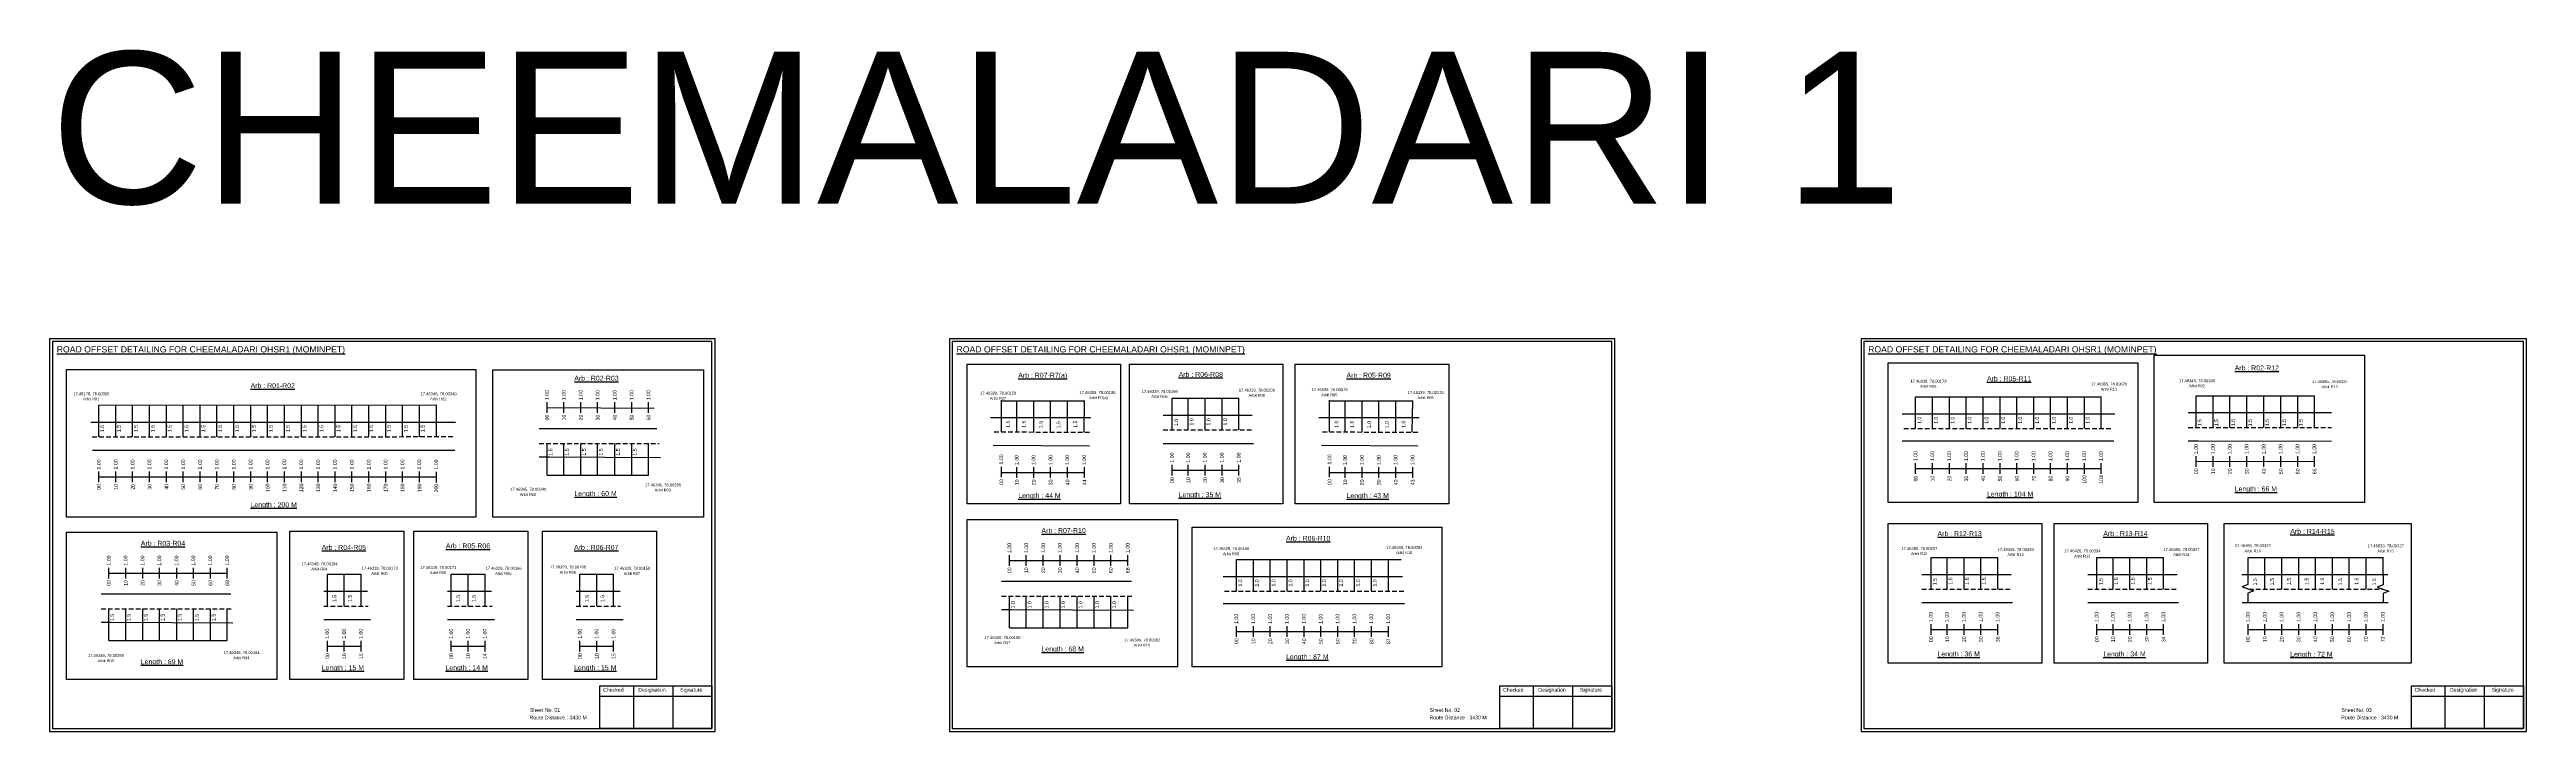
# Model space of a CAD drawing. Header units: inches. Extents: x 183 to 7161, y 301 to 1786.
# Drawn here: x 3122 to 5119, y 1236 to 1786 of the extents above; entities that cross this region are included whole.
import ezdxf

# ---------------------------------------------------------------- set-up
doc = ezdxf.new("R2010")
doc.units = ezdxf.units.IN
doc.header["$MEASUREMENT"] = 0
doc.linetypes.add('DASHED2', pattern=[0.375, 0.25, -0.125])
doc.layers.add('PDF_Geometry', color=7, linetype='Continuous')
doc.layers.add('PDF_Text', color=5, linetype='Continuous')
doc.styles.add('PDF Arial', font='arial.ttf')
doc.styles.get("Standard").update_dxf_attribs({"font": 'arial.ttf'})

msp = doc.modelspace()

# ---------------------------------------------------------------- linework, layer by layer
at = {"color": 5}
for p, q in [((3162.3, 1499), (3434.4, 1499.2)), ((3889.9, 1502.6), (3956.8, 1502.6)), ((4027.6, 1504.5), (4081.4, 1504.5)), ((4154.5, 1502.6), (4221.5, 1502.6)), ((4627, 1505.8), (4776.6, 1505.8)), ((4853.2, 1506.6), (4948.6, 1506.6)), ((3523.6, 1442.6), (3605.5, 1442.6)), ((3346.5, 1362.6), (3373.7, 1362.6)), ((3446.4, 1362.6), (3473.6, 1362.6)), ((3550, 1362.6), (3577.2, 1362.6)), ((4079.5, 1374.6), (4212.3, 1374.6)), ((4639.4, 1376.1), (4693.2, 1376.1)), ((4773.1, 1376.1), (4826.9, 1376.1)), ((4895, 1376.1), (5003.8, 1376.1)), ((3896.4, 1319.4), (3991.8, 1319.4)), ((3170.4, 1309.1), (3265.8, 1309.1))]:
    msp.add_line(p, q, dxfattribs=at)
for p, q in [((3162.3, 1473.5), (3162.3, 1499.1)), ((3175.9, 1473.5), (3175.9, 1499.1)), ((3189.5, 1473.5), (3189.5, 1499.1)), ((3203.1, 1473.5), (3203.1, 1499.1)), ((3216.7, 1473.5), (3216.7, 1499.1)), ((3230.3, 1473.5), (3230.3, 1499.1)), ((3243.9, 1473.5), (3243.9, 1499.1)), ((3257.5, 1473.5), (3257.5, 1499.1)), ((3271.1, 1473.5), (3271.1, 1499.1)), ((3284.7, 1473.5), (3284.7, 1499.1)), ((3298.3, 1473.5), (3298.3, 1499.1)), ((3311.9, 1473.5), (3311.9, 1499.1)), ((3325.5, 1473.5), (3325.5, 1499.1)), ((3339.1, 1473.5), (3339.1, 1499.1)), ((3352.7, 1473.5), (3352.7, 1499.1)), ((3366.3, 1473.5), (3366.3, 1499.1)), ((3379.9, 1473.5), (3379.9, 1499.1)), ((3393.5, 1473.5), (3393.5, 1499.1)), ((3407.1, 1473.5), (3407.1, 1499.1)), ((3420.7, 1473.5), (3420.7, 1499.1)), ((3434.4, 1473.7), (3434.4, 1499.2)), ((3889.9, 1477.4), (3889.9, 1502.9)), ((3902.4, 1477.3), (3902.4, 1502.6)), ((3916, 1477.3), (3916, 1502.6)), ((3929.6, 1477.3), (3929.6, 1502.6)), ((3943.2, 1477.1), (3943.2, 1502.6)), ((3956.6, 1477.1), (3956.8, 1502.6)), ((4027.6, 1479), (4027.6, 1504.5)), ((4040.6, 1479), (4040.6, 1504.5)), ((4054.2, 1479), (4054.2, 1504.5)), ((4067.8, 1479), (4067.8, 1504.5)), ((4081.4, 1479), (4081.4, 1504.5)), ((4154.5, 1477.4), (4154.5, 1502.9)), ((4167.1, 1477.3), (4167.1, 1502.6)), ((4180.7, 1477.3), (4180.7, 1502.6)), ((4194.3, 1477.3), (4194.3, 1502.6)), ((4207.9, 1477.1), (4207.9, 1502.6)), ((4221.2, 1477.1), (4221.5, 1502.6)), ((4627, 1480.2), (4627, 1505.8)), ((4640.6, 1480.2), (4640.6, 1505.8)), ((4654.2, 1480.2), (4654.2, 1505.8)), ((4667.8, 1480.2), (4667.8, 1505.8)), ((4681.4, 1480.2), (4681.4, 1505.8)), ((4695, 1480.2), (4695, 1505.8)), ((4708.6, 1480.2), (4708.6, 1505.8)), ((4722.2, 1480.2), (4722.2, 1505.8)), ((4735.8, 1480.2), (4735.8, 1505.8)), ((4749.4, 1480.2), (4749.4, 1505.8)), ((4763, 1480.2), (4763, 1505.8)), ((4776.6, 1480.2), (4776.6, 1505.8)), ((4853.2, 1481), (4853.2, 1506.6)), ((4866.8, 1481), (4866.8, 1506.6)), ((4880.4, 1481), (4880.4, 1506.6)), ((4894, 1481), (4894, 1506.6)), ((4907.8, 1481), (4907.8, 1506.6)), ((4921.4, 1481), (4921.4, 1506.6)), ((4935, 1481), (4935, 1506.6)), ((4948.6, 1481), (4948.6, 1506.6)), ((3155.9, 1485.4), (3449.8, 1485.4)), ((3612.2, 1480), (3517.2, 1480)), ((3962, 1488.9), (3881.1, 1488.9)), ((4020.2, 1490.8), (4092.2, 1490.8)), ((4226.7, 1488.9), (4145.8, 1488.9)), ((4616.1, 1492.1), (4787.5, 1492.1)), ((4962.2, 1492.9), (4846.8, 1492.9)), ((3157.2, 1462.8), (3449.2, 1462.8)), ((3523.6, 1442.6), (3523.6, 1468.1)), ((3537.2, 1442.6), (3537.2, 1468.1)), ((3550.8, 1442.6), (3550.8, 1468.1)), ((3564.4, 1442.6), (3564.4, 1468.1)), ((3578.3, 1442.6), (3578.3, 1468.1)), ((3591.9, 1442.6), (3591.9, 1468.1)), ((3605.5, 1442.6), (3605.5, 1468.1)), ((3883.3, 1466.7), (3961, 1466.3)), ((4020.2, 1468.2), (4093.2, 1468.2)), ((4148, 1466.7), (4225.7, 1466.3)), ((4786.8, 1469.9), (4616.1, 1469.9)), ((4846.8, 1470.2), (4854.8, 1470.2)), ((4854.8, 1470.2), (4962.2, 1469.9)), ((3346.5, 1337), (3346.5, 1362.6)), ((3360.1, 1337), (3360.1, 1362.6)), ((3373.7, 1337), (3373.7, 1362.6)), ((3446.4, 1337), (3446.4, 1362.6)), ((3460, 1337), (3460, 1362.6)), ((3473.6, 1337), (3473.6, 1362.6)), ((3550, 1337), (3550, 1362.6)), ((3563.6, 1337), (3563.6, 1362.6)), ((3577.2, 1337), (3577.2, 1362.6)), ((4068.6, 1360.9), (4213.4, 1360.9)), ((4079.5, 1349), (4079.5, 1374.6)), ((4093.1, 1349), (4093.1, 1374.6)), ((4106.7, 1349), (4106.7, 1374.6)), ((4120.3, 1349), (4120.3, 1374.6)), ((4133.9, 1349), (4133.9, 1374.6)), ((4147.5, 1349), (4147.5, 1374.6)), ((4161.1, 1349), (4161.1, 1374.6)), ((4174.7, 1349), (4174.7, 1374.6)), ((4188.3, 1349), (4188.3, 1374.6)), ((4201.9, 1349), (4201.9, 1374.6)), ((4632, 1362.5), (4704.1, 1362.5)), ((4639.4, 1350.6), (4639.4, 1376.1)), ((4652.4, 1350.6), (4652.4, 1376.1)), ((4666, 1350.6), (4666, 1376.1)), ((4679.6, 1350.6), (4679.6, 1376.1)), ((4693.2, 1350.6), (4693.2, 1376.1)), ((4765.7, 1362.5), (4837.8, 1362.5)), ((4773.1, 1350.6), (4773.1, 1376.1)), ((4786.1, 1350.6), (4786.1, 1376.1)), ((4799.7, 1350.6), (4799.7, 1376.1)), ((4813.3, 1350.6), (4813.3, 1376.1)), ((4826.9, 1350.6), (4826.9, 1376.1)), ((4890, 1362.5), (5007.6, 1362.5)), ((4895, 1362.5), (4895, 1376.1)), ((4908.6, 1350.6), (4908.6, 1376.1)), ((4922.2, 1350.6), (4922.2, 1376.1)), ((4935.8, 1350.6), (4935.8, 1376.1)), ((4949.4, 1350.6), (4949.4, 1376.1)), ((4963, 1350.6), (4963, 1376.1)), ((4976.6, 1350.6), (4976.6, 1376.1)), ((4990.2, 1350.6), (4990.2, 1376.1)), ((5003.8, 1362.5), (5003.8, 1376.1)), ((3268.7, 1346.6), (3164, 1346.6)), ((3343.5, 1348.9), (3378.9, 1348.9)), ((3443.4, 1348.9), (3478.8, 1348.9)), ((3547, 1348.9), (3582.5, 1348.9)), ((3994.8, 1356.8), (3890, 1356.8)), ((3896.4, 1319.4), (3896.4, 1344.9)), ((3910, 1319.4), (3910, 1344.9)), ((3923.6, 1319.4), (3923.6, 1344.9)), ((3937.2, 1319.4), (3937.2, 1344.9)), ((3951, 1319.4), (3951, 1344.9)), ((3964.6, 1319.4), (3964.6, 1344.9)), ((3978.2, 1319.4), (3978.2, 1344.9)), ((3991.8, 1319.4), (3991.8, 1344.9)), ((4214.8, 1338.7), (4068.6, 1338.7)), ((4632, 1339.8), (4705.1, 1339.8)), ((4765.7, 1339.8), (4838.8, 1339.8)), ((4890.1, 1339.8), (5007.9, 1339.8)), ((3164, 1323.9), (3172, 1323.9)), ((3170.4, 1309.1), (3170.4, 1334.7)), ((3172, 1323.9), (3270.3, 1323.6)), ((3184, 1309.1), (3184, 1334.7)), ((3197.6, 1309.1), (3197.6, 1334.7)), ((3211.2, 1309.1), (3211.2, 1334.7)), ((3225, 1309.1), (3225, 1334.7)), ((3238.6, 1309.1), (3238.6, 1334.7)), ((3252.2, 1309.1), (3252.2, 1334.7)), ((3265.8, 1309.1), (3265.8, 1334.7)), ((3343.5, 1326.2), (3381.3, 1326.2)), ((3443.4, 1326.2), (3481.2, 1326.2)), ((3547, 1326.2), (3584.9, 1326.2)), ((3890, 1334.1), (3898.1, 1334.1)), ((3898.1, 1334.1), (3996.4, 1333.8))]:
    msp.add_line(p, q)
at = {"color": 217, "true_color": 0x93278f}
for p, q in [((3523.6, 1492.7), (3523.6, 1501.3)), ((3537.2, 1492.7), (3537.2, 1501.3)), ((3550.8, 1492.7), (3550.8, 1501.3)), ((3564.4, 1492.7), (3564.4, 1501.3)), ((3578.3, 1492.7), (3578.3, 1501.3)), ((3591.9, 1492.7), (3591.9, 1501.3)), ((3605.5, 1492.7), (3605.5, 1501.3)), ((3523.6, 1497), (3610, 1496.7)), ((4853.2, 1449.3), (4853.2, 1457.9)), ((4866.8, 1449.3), (4866.8, 1457.9)), ((4880.4, 1449.3), (4880.4, 1457.9)), ((4894, 1449.3), (4894, 1457.9)), ((4907.8, 1449.3), (4907.8, 1457.9)), ((4921.4, 1449.3), (4921.4, 1457.9)), ((4935, 1449.3), (4935, 1457.9)), ((4948.6, 1449.3), (4948.6, 1457.9)), ((3162.3, 1436.8), (3162.3, 1445.4)), ((3162.3, 1441.1), (3434.4, 1441.1)), ((3175.9, 1436.8), (3175.9, 1445.4)), ((3189.5, 1436.8), (3189.5, 1445.4)), ((3203.1, 1436.8), (3203.1, 1445.4)), ((3216.7, 1436.8), (3216.7, 1445.4)), ((3230.3, 1436.8), (3230.3, 1445.4)), ((3243.9, 1436.8), (3243.9, 1445.4)), ((3257.5, 1436.8), (3257.5, 1445.4)), ((3271.1, 1436.8), (3271.1, 1445.4)), ((3284.7, 1436.8), (3284.7, 1445.4)), ((3298.3, 1436.8), (3298.3, 1445.4)), ((3311.9, 1436.8), (3311.9, 1445.4)), ((3325.5, 1436.8), (3325.5, 1445.4)), ((3339.1, 1436.8), (3339.1, 1445.4)), ((3352.7, 1436.8), (3352.7, 1445.4)), ((3366.3, 1436.8), (3366.3, 1445.4)), ((3379.9, 1436.8), (3379.9, 1445.4)), ((3393.5, 1436.8), (3393.5, 1445.4)), ((3407.1, 1436.8), (3407.1, 1445.4)), ((3420.7, 1436.8), (3420.7, 1445.4)), ((3434.4, 1436.7), (3434.4, 1445.3)), ((3889.9, 1440.8), (3889.9, 1449.3)), ((3889.9, 1444.7), (3956.8, 1444.7)), ((3902.4, 1440.4), (3902.4, 1448.9)), ((3916, 1440.4), (3916, 1448.9)), ((3929.6, 1440.4), (3929.6, 1448.9)), ((3943.2, 1440.4), (3943.2, 1448.9)), ((3956.8, 1440.4), (3956.8, 1448.9)), ((4027.6, 1442.3), (4027.6, 1450.8)), ((4027.6, 1446.5), (4081.4, 1446.5)), ((4040.6, 1442.3), (4040.6, 1450.8)), ((4054.2, 1442.3), (4054.2, 1450.8)), ((4067.8, 1442.3), (4067.8, 1450.8)), ((4081.4, 1442.3), (4081.4, 1450.8)), ((4154.5, 1440.8), (4154.5, 1449.3)), ((4154.5, 1444.7), (4221.5, 1444.7)), ((4167.1, 1440.4), (4167.1, 1448.9)), ((4180.7, 1440.4), (4180.7, 1448.9)), ((4194.3, 1440.4), (4194.3, 1448.9)), ((4207.9, 1440.4), (4207.9, 1448.9)), ((4221.5, 1440.4), (4221.5, 1448.9)), ((4627, 1443.5), (4627, 1452.1)), ((4627, 1447.8), (4776.6, 1447.8)), ((4640.6, 1443.5), (4640.6, 1452.1)), ((4654.2, 1443.5), (4654.2, 1452.1)), ((4667.8, 1443.5), (4667.8, 1452.1)), ((4681.4, 1443.5), (4681.4, 1452.1)), ((4695, 1443.5), (4695, 1452.1)), ((4708.6, 1443.5), (4708.6, 1452.1)), ((4722.2, 1443.5), (4722.2, 1452.1)), ((4735.8, 1443.5), (4735.8, 1452.1)), ((4749.4, 1443.5), (4749.4, 1452.1)), ((4763, 1443.5), (4763, 1452.1)), ((4776.6, 1443.5), (4776.6, 1452.1)), ((4853.2, 1453.6), (4948.6, 1453.7)), ((3896.4, 1369.5), (3896.4, 1378.1)), ((3910, 1369.5), (3910, 1378.1)), ((3923.6, 1369.5), (3923.6, 1378.1)), ((3937.2, 1369.5), (3937.2, 1378.1)), ((3951, 1369.5), (3951, 1378.1)), ((3964.6, 1369.5), (3964.6, 1378.1)), ((3978.2, 1369.5), (3978.2, 1378.1)), ((3991.8, 1369.5), (3991.8, 1378.1)), ((3170.4, 1359.3), (3170.4, 1367.8)), ((3170.4, 1363.5), (3265.8, 1363.6)), ((3184, 1359.3), (3184, 1367.8)), ((3197.6, 1359.3), (3197.6, 1367.8)), ((3211.2, 1359.3), (3211.2, 1367.8)), ((3225, 1359.3), (3225, 1367.8)), ((3238.6, 1359.3), (3238.6, 1367.8)), ((3252.2, 1359.3), (3252.2, 1367.8)), ((3265.8, 1359.3), (3265.8, 1367.8)), ((3896.4, 1373.8), (3991.8, 1373.8)), ((4079.5, 1312.3), (4079.5, 1320.9)), ((4093.1, 1312.3), (4093.1, 1320.9)), ((4106.7, 1312.3), (4106.7, 1320.9)), ((4120.3, 1312.3), (4120.3, 1320.9)), ((4133.9, 1312.3), (4133.9, 1320.9)), ((4147.5, 1312.3), (4147.5, 1320.9)), ((4161.1, 1312.3), (4161.1, 1320.9)), ((4174.7, 1312.3), (4174.7, 1320.9)), ((4188.3, 1312.3), (4188.3, 1320.9)), ((4201.9, 1312.3), (4201.9, 1320.9)), ((4639.4, 1313.9), (4639.4, 1322.5)), ((4639.4, 1318.2), (4693.2, 1318.2)), ((4652.4, 1313.9), (4652.4, 1322.5)), ((4666, 1313.9), (4666, 1322.5)), ((4679.6, 1313.9), (4679.6, 1322.5)), ((4693.2, 1313.9), (4693.2, 1322.5)), ((4773.1, 1313.9), (4773.1, 1322.5)), ((4773.1, 1318.2), (4826.9, 1318.2)), ((4786.1, 1313.9), (4786.1, 1322.5)), ((4799.7, 1313.9), (4799.7, 1322.5)), ((4813.3, 1313.9), (4813.3, 1322.5)), ((4826.9, 1313.9), (4826.9, 1322.5)), ((4895, 1313.9), (4895, 1322.5)), ((4895, 1318.2), (5003.8, 1318.2)), ((4908.6, 1313.9), (4908.6, 1322.5)), ((4922.2, 1313.9), (4922.2, 1322.5)), ((4935.8, 1313.9), (4935.8, 1322.5)), ((4949.4, 1313.9), (4949.4, 1322.5)), ((4963, 1313.9), (4963, 1322.5)), ((4976.6, 1313.9), (4976.6, 1322.5)), ((4990.2, 1313.9), (4990.2, 1322.5)), ((5003.8, 1313.9), (5003.8, 1322.5)), ((3346.5, 1300.3), (3346.5, 1308.9)), ((3346.5, 1304.6), (3373.7, 1304.6)), ((3360.1, 1300.3), (3360.1, 1308.9)), ((3373.7, 1300.3), (3373.7, 1308.9)), ((3446.4, 1300.3), (3446.4, 1308.9)), ((3446.4, 1304.6), (3473.6, 1304.6)), ((3460, 1300.3), (3460, 1308.9)), ((3473.6, 1300.3), (3473.6, 1308.9)), ((3550, 1300.3), (3550, 1308.9)), ((3550, 1304.6), (3577.2, 1304.6)), ((3563.6, 1300.3), (3563.6, 1308.9)), ((3577.2, 1300.3), (3577.2, 1308.9)), ((4079.5, 1316.6), (4201.9, 1316.6))]:
    msp.add_line(p, q, dxfattribs=at)
at = {"linetype": 'DASHED2', "ltscale": 15}
for p, q in [((4020.2, 1479), (4092.7, 1479)), ((4617.4, 1480.2), (4785, 1480.2)), ((4846.8, 1481), (4962.2, 1481)), ((3156.9, 1473.5), (3447.5, 1473.6)), ((3517.2, 1468.1), (3613.9, 1468.1)), ((3884, 1477.5), (3962.3, 1477.1)), ((4148.7, 1477.5), (4227, 1477.1)), ((3890, 1344.9), (3995.4, 1344.9)), ((4069.9, 1349), (4214.3, 1349)), ((4632, 1350.6), (4704.6, 1350.6)), ((4765.7, 1350.6), (4838.3, 1350.6)), ((4895.7, 1350.6), (5003.8, 1350.6)), ((3164, 1334.7), (3269.3, 1334.7)), ((3343.5, 1337), (3379.4, 1337)), ((3443.4, 1337), (3479.3, 1337)), ((3547, 1337), (3582.9, 1337))]:
    msp.add_line(p, q, dxfattribs=at)
for points in [[(4819.3, 1539.4), (4988.9, 1539.4), (4988.9, 1420.6), (4819.3, 1420.6)], [(3136.1, 1527.8), (3466.1, 1527.8), (3466.1, 1408.8), (3136.1, 1408.8)], [(3480, 1527.6), (3649.6, 1527.6), (3649.6, 1408.8), (3480, 1408.8)], [(3862.2, 1532), (3986, 1532), (3986, 1419.3), (3862.2, 1419.3)], [(3993.1, 1532), (4116.9, 1532), (4116.9, 1419.3), (3993.1, 1419.3)], [(4126.8, 1532), (4250.6, 1532), (4250.6, 1419.3), (4126.8, 1419.3)], [(4604.9, 1533.2), (4806.2, 1533.2), (4806.2, 1420.6), (4604.9, 1420.6)], [(3862.2, 1406.9), (4031.8, 1406.9), (4031.8, 1288), (3862.2, 1288)], [(4043.7, 1400.7), (4245, 1400.7), (4245, 1288), (4043.7, 1288)], [(4604.9, 1403.6), (4728.7, 1403.6), (4728.7, 1290.9), (4604.9, 1290.9)], [(4738.6, 1403.6), (4862.4, 1403.6), (4862.4, 1290.9), (4738.6, 1290.9)], [(4875.7, 1403.6), (5026.6, 1403.6), (5026.6, 1290.9), (4875.7, 1290.9)], [(3136.1, 1396.6), (3305.7, 1396.6), (3305.7, 1277.8), (3136.1, 1277.8)], [(3316.3, 1397.4), (3408.2, 1397.4), (3408.2, 1277.8), (3316.3, 1277.8)], [(3416.2, 1397.4), (3508.1, 1397.4), (3508.1, 1277.8), (3416.2, 1277.8)], [(3519.8, 1397.4), (3611.8, 1397.4), (3611.8, 1277.8), (3519.8, 1277.8)]]:
    msp.add_lwpolyline(points, close=True)
msp.add_lwpolyline([(3517.2, 1457.3), (3525.3, 1457.3), (3615.1, 1456.8)])
at = {"linetype": 'Continuous'}
for points in [[(4894.9, 1362.8), (4894.9, 1354.3), (4890.2, 1352.6), (4899.7, 1349.2), (4894.9, 1347.4), (4894.9, 1340.1)], [(5003.8, 1362.5), (5003.8, 1354.1), (4999, 1352.3), (5008.5, 1348.9), (5003.8, 1347.1), (5003.8, 1339.8)]]:
    msp.add_lwpolyline(points, dxfattribs=at)
at = {"layer": 'PDF_Geometry'}
for points in [[(3122.5, 1552.6), (3122.5, 1235.9), (3659, 1235.9), (3659, 1552.6)], [(3124.8, 1550.3), (3124.8, 1238.3), (3656.5, 1238.3), (3656.5, 1550.3)], [(3848, 1552.6), (3848, 1235.9), (4384.4, 1235.9), (4384.4, 1552.6)], [(3850.3, 1550.3), (3850.3, 1238.3), (4382, 1238.3), (4382, 1550.3)], [(4583, 1552.6), (4583, 1235.9), (5119.4, 1235.9), (5119.4, 1552.6)], [(4585.3, 1550.3), (4585.3, 1238.3), (5117, 1238.3), (5117, 1550.3)]]:
    msp.add_lwpolyline(points, close=True, dxfattribs=at)
at = {"layer": 'PDF_Geometry', "color": 242, "true_color": 0xcc1f26}
for points in [[(3656.5, 1238.2), (3566.2, 1238.2), (3566.2, 1272.8), (3656.5, 1272.8)], [(4382, 1238.2), (4291.7, 1238.2), (4291.7, 1272.8), (4382, 1272.8)], [(5117, 1238.2), (5026.7, 1238.2), (5026.7, 1272.8), (5117, 1272.8)]]:
    msp.add_lwpolyline(points, close=True, dxfattribs=at)
for points in [[(3566.2, 1264.4), (3656.5, 1264.4)], [(3593.2, 1272.8), (3593.2, 1238.2)], [(3624.9, 1272.8), (3624.9, 1238.2)], [(4291.7, 1264.4), (4382, 1264.4)], [(4318.7, 1272.8), (4318.7, 1238.2)], [(4350.4, 1272.8), (4350.4, 1238.2)], [(5026.7, 1264.4), (5117, 1264.4)], [(5053.7, 1272.8), (5053.7, 1238.2)], [(5085.4, 1272.8), (5085.4, 1238.2)]]:
    msp.add_lwpolyline(points, dxfattribs=at)

# ---------------------------------------------------------------- texts
for s, height, p in [('CHEEMALADARI 1', 122.535, (3123.1, 1661.4)), ('Sheet No. 01', 3, (3509.7, 1251.7)), ('Route Distance : 3430 M', 3, (3509.5, 1245.6)), ('Route Distance : 3430 M', 3, (4235, 1245.6)), ('Sheet No. 02', 3, (4235.2, 1251.7)), ('Route Distance : 3430 M', 3, (4970, 1245.6)), ('Sheet No. 03', 3, (4970.2, 1251.7))]:
    msp.add_text(s, height=height).set_placement(p)
at = {"color": 242, "true_color": 0xcd2027}
for s, height, p in [('%%UROAD OFFSET DETAILING FOR CHEEMALADARI OHSR1 (MOMINPET)', 5, (3128.3, 1541.5)), ('%%UROAD OFFSET DETAILING FOR CHEEMALADARI OHSR1 (MOMINPET)', 5, (3853.7, 1541.5)), ('%%UROAD OFFSET DETAILING FOR CHEEMALADARI OHSR1 (MOMINPET)', 5, (4588.7, 1541.5)), ('%%UArb : R02-R03', 4, (3545.6, 1518.7)), ('%%UArb : R07-R7(a)', 4, (3903.5, 1521.1)), ('%%UArb : R06-R08', 4, (4032.8, 1521.8)), ('%%UArb : R05-R09', 4, (4168.1, 1521.1)), ('%%UArb : R05-R11', 4, (4684.5, 1518.3)), ('%%UArb : R02-R12', 4, (4884.2, 1527)), ('%%UArb : R01-R02', 4, (3284.6, 1512.7)), ('%%ULength : 200 M', 4, (3284.6, 1416.7)), ('%%ULength : 60 M', 4, (3545.6, 1425.7)), ('%%ULength : 44 M', 4, (3903.5, 1424.1)), ('%%ULength : 35 M', 4, (4032.8, 1424.8)), ('%%ULength : 43 M', 4, (4168.1, 1424.1)), ('%%ULength : 104 M', 4, (4684.5, 1425.3)), ('%%ULength : 66 M', 4, (4884.2, 1429.5)), ('%%UArb : R07-R10', 4, (3922.2, 1395.9)), ('%%UArb : R14-R15', 4, (4929, 1395.2)), ('%%UArb : R03-R04', 4, (3196.1, 1385.6)), ('%%UArb : R04-R05', 4, (3341.9, 1382.3)), ('%%UArb : R05-R06', 4, (3442, 1383.5)), ('%%UArb : R06-R07', 4, (3545.4, 1382.3)), ('%%UArb : R06-R10', 4, (4119.4, 1389.6)), ('%%UArb : R12-R13', 4, (4644.6, 1393.4)), ('%%UArb : R13-R14', 4, (4778.3, 1393.4)), ('%%ULength : 68 M', 4, (3922.2, 1300.4)), ('%%ULength : 87 M', 4, (4119.4, 1294.1)), ('%%ULength : 36 M', 4, (4644.6, 1296.4)), ('%%ULength : 34 M', 4, (4778.3, 1296.4)), ('%%ULength : 72 M', 4, (4929, 1296.2)), ('%%ULength : 69 M', 4, (3196.1, 1290.1)), ('%%ULength : 15 M', 4, (3341.9, 1285.3)), ('%%ULength : 14 M', 4, (3441.7, 1285.3)), ('%%ULength : 15 M', 4, (3545.4, 1285.3))]:
    msp.add_text(s, height=height, dxfattribs=at).set_placement(p)
at = {"color": 5}
for s, height, p in [('17.46339, 78.00173', 2.34, (4622.8, 1517.1)), ('17.46345, 78.00340', 2.34, (4839.3, 1517.5)), ('17.46395, 78.00337', 2.34, (4946.4, 1516.8)), ('17.46178, 78.00315', 2.34, (3141.6, 1507)), ('Arbit R01', 2.25, (3149.4, 1502.9)), ('17.46345, 78.00340', 2.34, (3421.6, 1507)), ('Arbit R02', 2.25, (3429.4, 1502.9)), ('17.46320, 78.00158', 2.34, (3872.8, 1507.5)), ('Arbit R07', 2.25, (3880.6, 1503.4)), ('17.46308, 78.00196', 2.34, (3952.8, 1508)), ('Arbit R7(a)', 2.246, (3960.6, 1503.9)), ('17.46329, 78.00166', 2.34, (4003, 1508.9)), ('Arbit R06', 2.25, (4010.8, 1504.8)), ('17.46319, 78.00206', 2.34, (4081.3, 1509.9)), ('Arbit R08', 2.25, (4089.2, 1505.8)), ('17.46339, 78.00173', 2.34, (4139.9, 1510.3)), ('Arbit R05', 2.25, (4147.7, 1506.2)), ('17.46329, 78.00220', 2.34, (4217.5, 1508)), ('Arbit R09', 2.25, (4225.3, 1503.9)), ('Arbit R05', 2.25, (4630.6, 1513)), ('17.46365, 78.00070', 2.34, (4768.5, 1514.9)), ('Arbit R11', 2.25, (4776.3, 1510.8)), ('Arbit R02', 2.25, (4847.1, 1513.4)), ('Arbit R12', 2.25, (4954.2, 1512.7)), ('17.46345, 78.00340', 2.34, (3493.9, 1430)), ('Arbit R02', 2.25, (3501.7, 1425.8)), ('17.46346, 78.00265', 2.34, (3602.6, 1433.5)), ('Arbit R03', 2.25, (3610.4, 1429.4)), ('17.46329, 78.00166', 2.34, (4060.7, 1382.1)), ('Arbit R06', 2.25, (4068.5, 1378)), ('17.46345, 78.00082', 2.34, (4200.2, 1383.1)), ('Arbit R10', 2.25, (4208, 1379)), ('17.46395, 78.00337', 2.34, (4615.4, 1382.2)), ('Arbit R12', 2.25, (4623.2, 1378.1)), ('17.46426, 78.00334', 2.34, (4693.1, 1381.5)), ('Arbit R13', 2.25, (4701, 1377.4)), ('17.46426, 78.00334', 2.34, (4746.9, 1380.3)), ('Arbit R13', 2.25, (4754.7, 1376.1)), ('17.46455, 78.00327', 2.34, (4826.8, 1381.5)), ('Arbit R14', 2.25, (4834.7, 1377.4)), ('17.46455, 78.00327', 2.34, (4884.3, 1384.5)), ('Arbit R14', 2.25, (4892.1, 1380.3)), ('17.46533, 78.00327', 2.34, (4991.5, 1384.4)), ('Arbit R15', 2.25, (4999.3, 1380.2)), ('17.46348, 78.00184', 2.34, (3325.7, 1369.9)), ('Arbit R04', 2.25, (3333.5, 1365.8)), ('17.46339, 78.00173', 2.34, (3374.2, 1366.3)), ('Arbit R05', 2.25, (3382, 1362.1)), ('17.46339, 78.00173', 2.34, (3421.4, 1366.9)), ('Arbit R05', 2.25, (3429.2, 1362.8)), ('17.46329, 78.00166', 2.34, (3474, 1366.3)), ('Arbit R06', 2.25, (3481.8, 1362.1)), ('17.46329, 78.00166', 2.34, (3525.9, 1367.3)), ('Arbit R06', 2.25, (3533.8, 1363.1)), ('17.46320, 78.00158', 2.34, (3577.7, 1366.3)), ('Arbit R07', 2.25, (3585.5, 1362.1)), ('17.46346, 78.00265', 2.34, (3153.4, 1296)), ('17.46348, 78.00184', 2.34, (3262.8, 1298.3)), ('17.46320, 78.00158', 2.34, (3876.2, 1310.4)), ('Arbit R07', 2.25, (3884.1, 1306.3)), ('17.46345, 78.00082', 2.34, (3988.9, 1308.5)), ('Arbit R10', 2.25, (3996.7, 1304.4)), ('Arbit R03', 2.25, (3161.2, 1291.8)), ('Arbit R04', 2.25, (3270.6, 1294.1))]:
    msp.add_text(s, height=height, dxfattribs=at).set_placement(p)
at = {"color": 217, "true_color": 0x93278f}
for s, p in [('1.00', (3525, 1503)), ('1.00', (3538.6, 1503)), ('1.00', (3552.2, 1503)), ('1.00', (3565.8, 1503)), ('1.00', (3579.6, 1503)), ('1.00', (3593.2, 1503)), ('1.00', (3606.8, 1503)), ('00', (3525.1, 1486.7)), ('10', (3538.7, 1486.7)), ('20', (3552.3, 1486.7)), ('30', (3565.9, 1486.7)), ('40', (3579.7, 1486.7)), ('50', (3593.3, 1486.7)), ('60', (3606.9, 1486.7)), ('1.00', (3891.2, 1451.1)), ('1.00', (3903.7, 1450.7)), ('1.00', (3917.3, 1450.7)), ('1.00', (3930.9, 1450.7)), ('1.00', (3944.5, 1450.7)), ('1.00', (3958.1, 1450.7)), ('1.00', (4028.9, 1452.6)), ('1.00', (4041.9, 1452.6)), ('1.00', (4055.5, 1452.6)), ('1.00', (4069.1, 1452.6)), ('1.00', (4082.7, 1452.6)), ('1.00', (4155.9, 1451.1)), ('1.00', (4168.4, 1450.7)), ('1.00', (4182, 1450.7)), ('1.00', (4195.6, 1450.7)), ('1.00', (4209.2, 1450.7)), ('1.00', (4222.8, 1450.7)), ('1.00', (4628.3, 1453.8)), ('1.00', (4641.9, 1453.8)), ('1.00', (4655.5, 1453.8)), ('1.00', (4669.1, 1453.8)), ('1.00', (4682.7, 1453.8)), ('1.00', (4696.3, 1453.8)), ('1.00', (4709.9, 1453.8)), ('1.00', (4723.5, 1453.8)), ('1.00', (4737.1, 1453.8)), ('1.00', (4750.7, 1453.8)), ('1.00', (4764.3, 1453.8)), ('1.00', (4777.9, 1453.8)), ('1.00', (4854.5, 1459.6)), ('1.00', (4868.1, 1459.6)), ('1.00', (4881.7, 1459.6)), ('1.00', (4895.3, 1459.6)), ('1.00', (4909.1, 1459.6)), ('1.00', (4922.7, 1459.6)), ('1.00', (4936.3, 1459.6)), ('1.00', (4949.9, 1459.6)), ('1.00', (3163.7, 1447.1)), ('1.00', (3177.3, 1447.1)), ('1.00', (3190.9, 1447.1)), ('1.00', (3204.5, 1447.1)), ('1.00', (3218.1, 1447.1)), ('1.00', (3231.7, 1447.1)), ('1.00', (3245.3, 1447.1)), ('1.00', (3258.9, 1447.1)), ('1.00', (3272.5, 1447.1)), ('1.00', (3286.1, 1447.1)), ('1.00', (3299.7, 1447.1)), ('1.00', (3313.3, 1447.1)), ('1.00', (3326.9, 1447.1)), ('1.00', (3340.5, 1447.1)), ('1.00', (3354.1, 1447.1)), ('1.00', (3367.7, 1447.1)), ('1.00', (3381.3, 1447.1)), ('1.00', (3394.9, 1447.1)), ('1.00', (3408.5, 1447.1)), ('1.00', (3422.1, 1447.1)), ('1.00', (3435.7, 1447)), ('00', (3891.3, 1434.7)), ('10', (3903.9, 1434.4)), ('20', (3917.5, 1434.4)), ('30', (3931.1, 1434.4)), ('40', (3944.7, 1434.4)), ('44', (3958.3, 1434.4)), ('00', (4029, 1436.2)), ('10', (4042.1, 1436.2)), ('20', (4055.7, 1436.2)), ('30', (4069.3, 1436.2)), ('35', (4082.9, 1436.2)), ('00', (4156, 1434.7)), ('10', (4168.5, 1434.4)), ('20', (4182.1, 1434.4)), ('30', (4195.7, 1434.4)), ('40', (4209.3, 1434.4)), ('43', (4222.9, 1434.4)), ('00', (4628.5, 1437.5)), ('10', (4642.1, 1437.5)), ('20', (4655.7, 1437.5)), ('30', (4669.3, 1437.5)), ('40', (4682.9, 1437.5)), ('50', (4696.5, 1437.5)), ('60', (4710.1, 1437.5)), ('70', (4723.7, 1437.5)), ('80', (4737.3, 1437.5)), ('90', (4750.9, 1437.5)), ('100', (4764.5, 1435.6)), ('104', (4778.1, 1435.6)), ('00', (4854.7, 1443.3)), ('10', (4868.3, 1443.3)), ('20', (4881.9, 1443.3)), ('30', (4895.5, 1443.3)), ('40', (4909.3, 1443.3)), ('50', (4922.9, 1443.3)), ('60', (4936.5, 1443.3)), ('66', (4950.1, 1443.3)), ('00', (3163.8, 1430.8)), ('10', (3177.4, 1430.8)), ('20', (3191, 1430.8)), ('30', (3204.6, 1430.8)), ('40', (3218.2, 1430.8)), ('50', (3231.8, 1430.8)), ('60', (3245.4, 1430.8)), ('70', (3259, 1430.8)), ('80', (3272.6, 1430.8)), ('90', (3286.2, 1430.8)), ('100', (3299.8, 1428.8)), ('110', (3313.4, 1428.8)), ('120', (3327, 1428.8)), ('130', (3340.6, 1428.8)), ('140', (3354.2, 1428.8)), ('150', (3367.8, 1428.8)), ('160', (3381.4, 1428.8)), ('170', (3395, 1428.8)), ('180', (3408.6, 1428.8)), ('190', (3422.2, 1428.8)), ('200', (3435.8, 1428.7)), ('1.00', (3897.8, 1379.8)), ('1.00', (3911.4, 1379.8)), ('1.00', (3925, 1379.8)), ('1.00', (3938.6, 1379.8)), ('1.00', (3952.4, 1379.8)), ('1.00', (3966, 1379.8)), ('1.00', (3979.6, 1379.8)), ('1.00', (3993.2, 1379.8)), ('1.00', (3171.7, 1369.6)), ('1.00', (3185.3, 1369.6)), ('1.00', (3198.9, 1369.6)), ('1.00', (3212.5, 1369.6)), ('1.00', (3226.3, 1369.6)), ('1.00', (3239.9, 1369.6)), ('1.00', (3253.5, 1369.6)), ('1.00', (3267.1, 1369.6)), ('00', (3897.9, 1363.5)), ('10', (3911.5, 1363.5)), ('20', (3925.1, 1363.5)), ('30', (3938.7, 1363.5)), ('40', (3952.5, 1363.5)), ('50', (3966.1, 1363.5)), ('60', (3979.7, 1363.5)), ('68', (3993.3, 1363.5)), ('00', (3171.8, 1353.3)), ('10', (3185.4, 1353.3)), ('20', (3199, 1353.3)), ('30', (3212.6, 1353.3)), ('40', (3226.5, 1353.3)), ('50', (3240.1, 1353.3)), ('60', (3253.7, 1353.3)), ('69', (3267.3, 1353.3)), ('1.00', (3347.8, 1310.6)), ('1.00', (3361.4, 1310.6)), ('1.00', (3375, 1310.6)), ('1.00', (3447.7, 1310.6)), ('1.00', (3461.3, 1310.6)), ('1.00', (3474.9, 1310.6)), ('1.00', (3551.4, 1310.6)), ('1.00', (3565, 1310.6)), ('1.00', (3578.6, 1310.6)), ('1.00', (4080.8, 1322.6)), ('1.00', (4094.4, 1322.6)), ('1.00', (4108, 1322.6)), ('1.00', (4121.6, 1322.6)), ('1.00', (4135.2, 1322.6)), ('1.00', (4148.8, 1322.6)), ('1.00', (4162.4, 1322.6)), ('1.00', (4176, 1322.6)), ('1.00', (4189.6, 1322.6)), ('1.00', (4203.2, 1322.6)), ('1.00', (4640.7, 1324.2)), ('1.00', (4653.7, 1324.2)), ('1.00', (4667.3, 1324.2)), ('1.00', (4680.9, 1324.2)), ('1.00', (4694.5, 1324.2)), ('1.00', (4774.4, 1324.2)), ('1.00', (4787.4, 1324.2)), ('1.00', (4801, 1324.2)), ('1.00', (4814.6, 1324.2)), ('1.00', (4828.2, 1324.2)), ('1.00', (4896.3, 1324.2)), ('1.00', (4909.9, 1324.2)), ('1.00', (4923.5, 1324.2)), ('1.00', (4937.1, 1324.2)), ('1.00', (4950.7, 1324.2)), ('1.00', (4964.3, 1324.2)), ('1.00', (4977.9, 1324.2)), ('1.00', (4991.5, 1324.2)), ('1.00', (5005.1, 1324.2)), ('00', (3348, 1294.3)), ('10', (3361.6, 1294.3)), ('15', (3375.2, 1294.3)), ('00', (3447.8, 1294.3)), ('10', (3461.4, 1294.3)), ('14', (3475, 1294.3)), ('00', (3551.5, 1294.3)), ('10', (3565.1, 1294.3)), ('15', (3578.7, 1294.3)), ('00', (4081, 1306.3)), ('10', (4094.6, 1306.3)), ('20', (4108.2, 1306.3)), ('30', (4121.8, 1306.3)), ('40', (4135.4, 1306.3)), ('50', (4149, 1306.3)), ('60', (4162.6, 1306.3)), ('70', (4176.2, 1306.3)), ('80', (4189.8, 1306.3)), ('87', (4203.4, 1306.3)), ('00', (4640.9, 1307.9)), ('10', (4653.9, 1307.9)), ('20', (4667.5, 1307.9)), ('30', (4681.1, 1307.9)), ('36', (4694.7, 1307.9)), ('00', (4774.5, 1307.9)), ('10', (4787.6, 1307.9)), ('20', (4801.2, 1307.9)), ('30', (4814.8, 1307.9)), ('34', (4828.4, 1307.9)), ('00', (4896.4, 1307.9)), ('10', (4910, 1307.9)), ('20', (4923.6, 1307.9)), ('30', (4937.2, 1307.9)), ('40', (4950.8, 1307.9)), ('50', (4964.4, 1307.9)), ('60', (4978, 1307.9)), ('70', (4991.6, 1307.9)), ('72', (5005.2, 1307.9))]:
    msp.add_text(s, height=3, rotation=90, dxfattribs=at).set_placement(p)
for s, p in [('1.5', (3166.4, 1477.2)), ('1.5', (3180, 1477.2)), ('1.5', (3193.6, 1477.2)), ('1.5', (3207.2, 1477.2)), ('1.5', (3220.8, 1477.2)), ('1.5', (3234.4, 1477.2)), ('1.5', (3248, 1477.2)), ('1.5', (3261.6, 1477.2)), ('1.5', (3275.2, 1477.2)), ('1.5', (3288.8, 1477.2)), ('1.5', (3302.4, 1477.2)), ('1.5', (3316, 1477.2)), ('1.5', (3329.6, 1477.2)), ('1.5', (3343.2, 1477.2)), ('1.5', (3356.8, 1477.2)), ('1.5', (3370.4, 1477.2)), ('1.5', (3383.3, 1477.2)), ('1.5', (3397.6, 1477.2)), ('1.5', (3411.2, 1477.2)), ('1.5', (3424.8, 1477.2)), ('1.5', (3896.8, 1480.7)), ('1.5', (3909.4, 1480.7)), ('1.5', (3923.1, 1480.5)), ('1.5', (3937.4, 1480.3)), ('1.5', (3951, 1480.7)), ('1.0', (4032.2, 1482.1)), ('1.0', (4044.7, 1482.6)), ('1.0', (4058.3, 1482.6)), ('1.0', (4071.9, 1482.6)), ('1.0', (4161.5, 1480.7)), ('1.0', (4174.1, 1480.7)), ('1.0', (4187.8, 1480.5)), ('1.0', (4202.1, 1480.3)), ('1.0', (4215.6, 1480.7)), ('1.0', (4631.5, 1483.9)), ('1.0', (4644.7, 1483.9)), ('1.0', (4658.3, 1483.9)), ('1.0', (4671.9, 1483.9)), ('1.0', (4685.5, 1483.9)), ('1.0', (4699.1, 1483.9)), ('1.0', (4712.7, 1483.9)), ('1.0', (4726.3, 1483.9)), ('1.0', (4739.9, 1483.9)), ('1.0', (4753.5, 1483.9)), ('1.0', (4767.1, 1483.9)), ('1.5', (4857.4, 1482)), ('1.5', (4870.9, 1482)), ('1.5', (4884.5, 1482)), ('1.5', (4898.1, 1482)), ('1.5', (4911.9, 1482)), ('1.5', (4925.5, 1482)), ('1.5', (4939.1, 1482)), ('1.5', (3527.8, 1458.3)), ('1.5', (3541.3, 1458.3)), ('1.5', (3554.9, 1458.3)), ('1.5', (3568.5, 1458.3)), ('1.5', (3582.3, 1458.3)), ('1.5', (3595.9, 1458.3)), ('1.0', (4084, 1352.7)), ('1.0', (4097.2, 1352.7)), ('1.0', (4110.8, 1352.7)), ('1.0', (4124.4, 1352.7)), ('1.0', (4138, 1352.7)), ('1.0', (4151.6, 1352.7)), ('1.0', (4165.2, 1352.7)), ('1.0', (4178.8, 1352.7)), ('1.0', (4192.4, 1352.7)), ('1.5', (4644, 1353.8)), ('1.5', (4656.5, 1354.3)), ('1.5', (4670.1, 1354.3)), ('1.5', (4683.7, 1354.3)), ('1.5', (4777.7, 1353.8)), ('1.5', (4790.2, 1354.3)), ('1.5', (4803.8, 1354.3)), ('1.5', (4817.4, 1354.3)), ('1.5', (4902.1, 1353.6)), ('1.5', (4915.8, 1353.7)), ('1.5', (4929.5, 1354)), ('1.5', (4943.7, 1354)), ('1.5', (4956.3, 1354.1)), ('1.5', (4970.8, 1353.7)), ('1.5', (4983.9, 1354.1)), ('1.5', (4998.1, 1353.6)), ('1.5', (3353.6, 1340.2)), ('1.5', (3366.2, 1340.2)), ('1.5', (3453.4, 1340.2)), ('1.5', (3466, 1340.2)), ('1.5', (3557.1, 1340.2)), ('1.5', (3569.7, 1340.2)), ('1.0', (3900.6, 1335.1)), ('1.0', (3914.1, 1335.1)), ('1.0', (3927.7, 1335.1)), ('1.0', (3941.3, 1335.1)), ('1.0', (3955.1, 1335.1)), ('1.0', (3968.7, 1335.1)), ('1.0', (3982.3, 1335.1)), ('1.5', (3174.5, 1324.9)), ('1.5', (3188, 1324.9)), ('1.5', (3201.6, 1324.9)), ('1.5', (3215.2, 1324.9)), ('1.5', (3229.1, 1324.9)), ('1.5', (3242.7, 1324.9)), ('1.5', (3256.3, 1324.9))]:
    msp.add_text(s, height=3, rotation=90).set_placement(p)
at = {"layer": 'PDF_Text', "color": 7, "attachment_point": 7, "style": 'PDF Arial'}
for s, insert, char_height in [('Checked', (3568.8, 1267.9), 3), ('Designation', (3597.2, 1267.1), 3.001), ('Signature', (3630.9, 1267.1), 3), ('Checked', (4294.3, 1267.9), 3), ('Designation', (4322.7, 1267.1), 3.001), ('Signature', (4356.3, 1267.1), 3), ('Checked', (5029.3, 1267.9), 3), ('Designation', (5057.7, 1267.1), 3.001), ('Signature', (5091.3, 1267.1), 3)]:
    msp.add_mtext(s, dxfattribs=dict(at, insert=insert, char_height=char_height))

doc.saveas('drawing.dxf')
